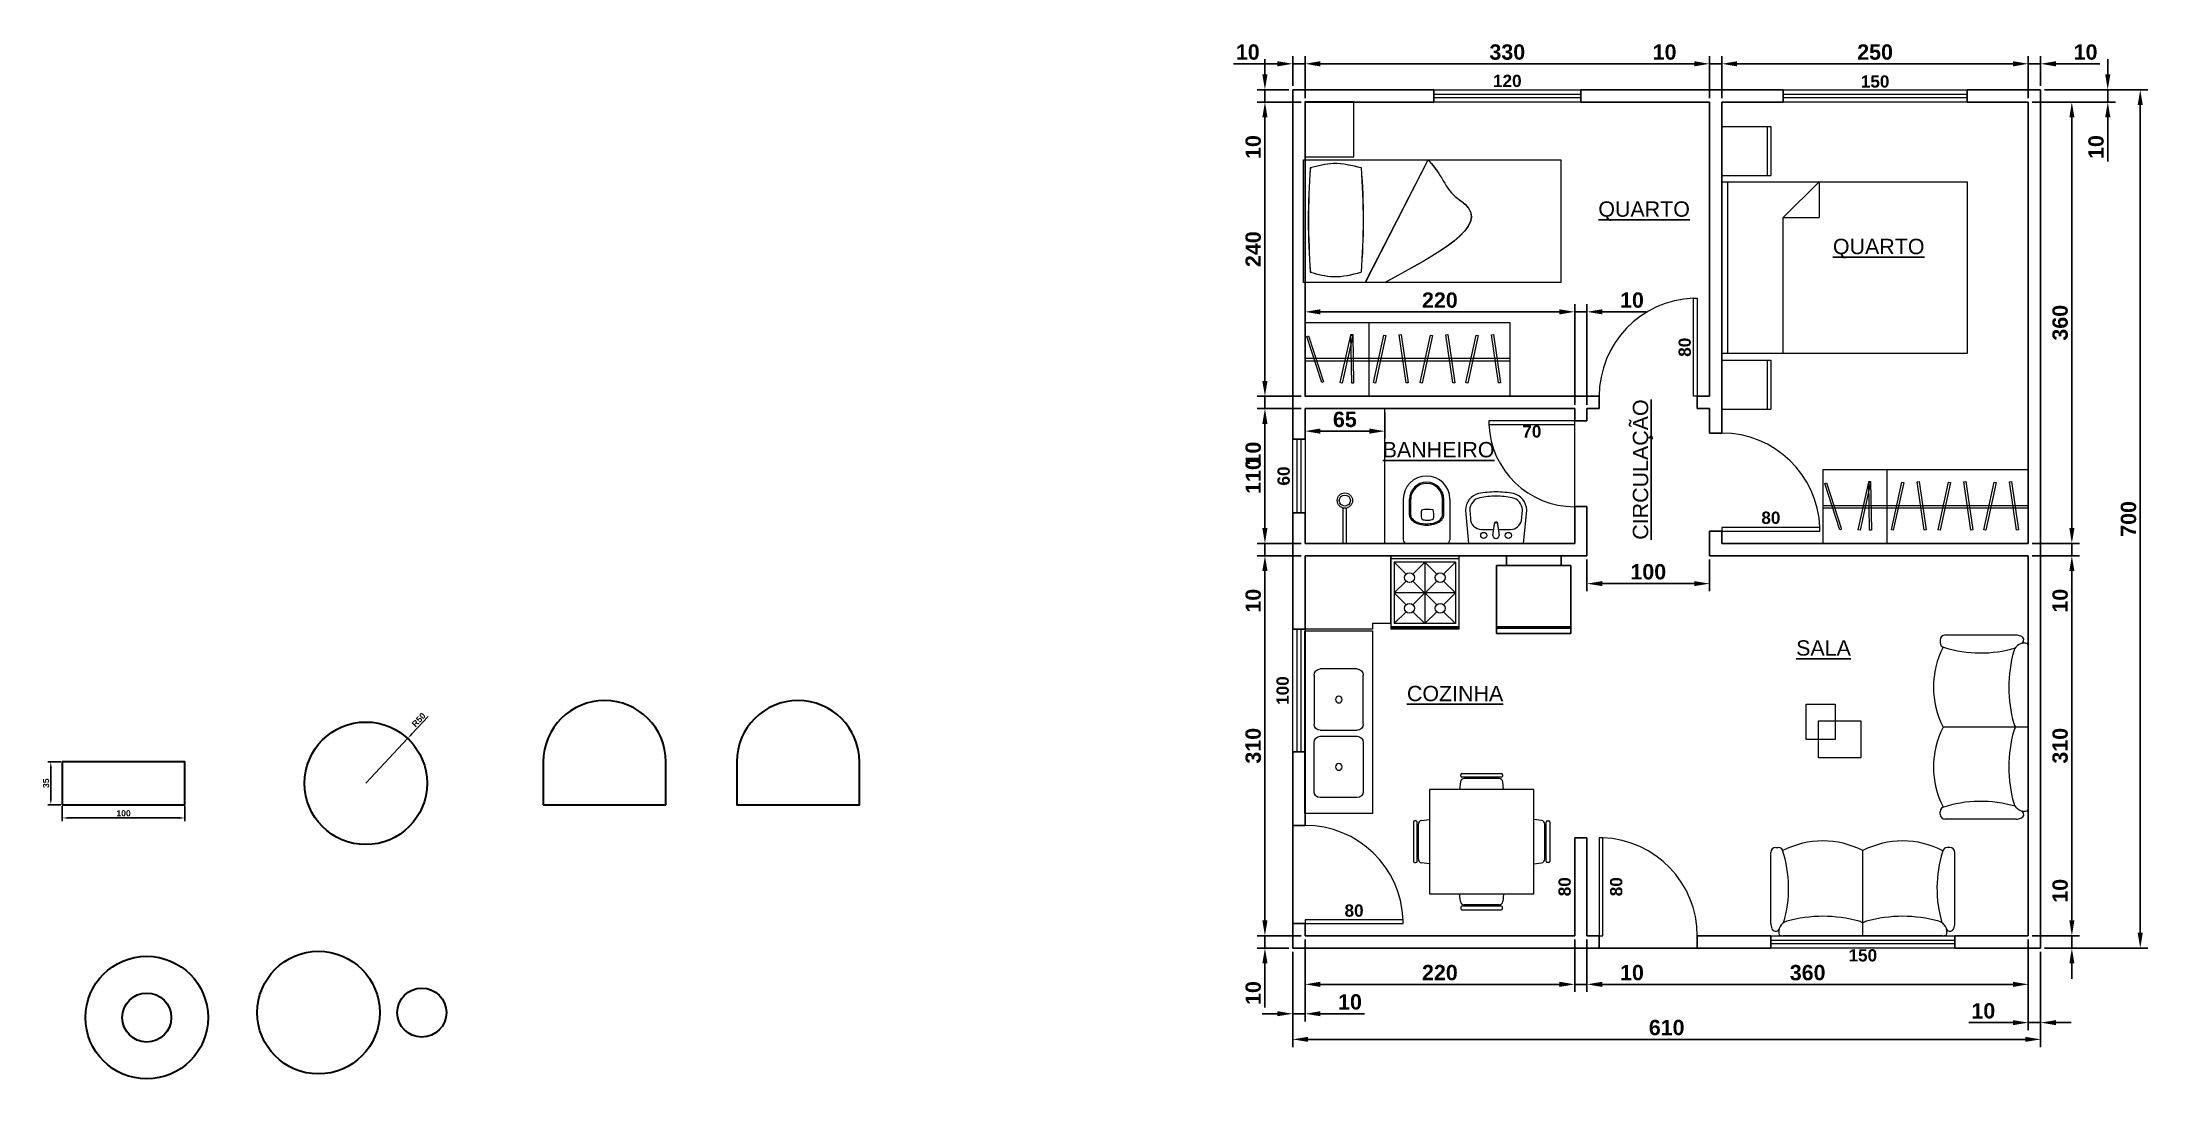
# Model space of a CAD drawing. Header units: millimetres. Extents: x 3368 to 5085, y 1521 to 2366.
import ezdxf

# ---------------------------------------------------------------- set-up
doc = ezdxf.new("R2010")
doc.units = ezdxf.units.MM
for name, color, linetype, lineweight in [('blocos', 40, 'Continuous', 9), ('Cotas', 7, 'Continuous', 9), ('janelas', 1, 'Continuous', 13), ('paredes', 5, 'Continuous', 25), ('Peça', 7, 'Continuous', 30), ('piso', 8, 'Continuous', 9), ('portas', 25, 'Continuous', 13)]:
    doc.layers.add(name, color=color, linetype=linetype, lineweight=lineweight)
doc.layers.add('Cota', color=255, linetype='Continuous')
doc.layers.add('Texto', color=102, linetype='Continuous')
doc.styles.add('Annotative', font='arial.ttf')
doc.styles.get("Standard").update_dxf_attribs({"font": ''})
doc.styles.get('Standard').set_extended_font_data('Arial', bold=True)
doc.dimstyles.new('Copy of ISO-25', dxfattribs={"dimscale": 0, "dimtxt": 2, "dimasz": 2.5, "dimexe": 1.25, "dimexo": 0.625, "dimtad": 1, "dimtxsty": 'Standard', "dimcen": 2.5, "dimse1": 1, "dimse2": 1, "dimsd1": 1, "dimsd2": 1, "dimclrt": 102, "dimadec": 0, "dimazin": 0, "dimtfac": 1, "dimtmove": 0, "dimatfit": 3, "dimfxl": 1, "dimarcsym": 0})
doc.dimstyles.new('ISO-25', dxfattribs={"dimscale": 2, "dimtxt": 2.5, "dimasz": 2.5, "dimexe": 1.25, "dimexo": 0.625, "dimtad": 1, "dimtxsty": 'Standard', "dimcen": 2.5, "dimclrt": 7, "dimadec": 0, "dimazin": 0, "dimtfac": 1, "dimtmove": 0, "dimatfit": 3, "dimfxl": 1, "dimarcsym": 0})

msp = doc.modelspace()

# ---------------------------------------------------------------- texts
at = {"layer": 'Texto', "char_height": 15, "attachment_point": 1, "style": 'Annotative'}
for s, insert in [('\\pi46.87553;{\\H0.83333x;\\LQUARTO}', (4590.189, 2236.589)), ('\\pi46.87553;{\\H0.83333x;\\LQUARTO}', (4781.539, 2206.07)), ('\\pi38.88614;{\\H0.83333x;\\LBANHEIRO}', (4422.272, 2040.345)), ('\\pi61.51139;{\\H0.83333x;\\LSALA}', (4736.906, 1878.619)), ('\\pi44.59041;{\\H0.83333x;\\LCOZINHA}', (4436.353, 1841.459))]:
    msp.add_mtext_dynamic_manual_height_columns(s, width=166.91755, gutter_width=62.5, heights=[0], dxfattribs=dict(at, insert=insert))
at = {"layer": 'Texto', "insert": (4665.203, 1933.588), "char_height": 15, "attachment_point": 1, "rotation": 90, "style": 'Annotative'}
msp.add_mtext_dynamic_manual_height_columns('\\pi27.03847;{\\H0.83333x;\\LCIRCULAÇÃO}', width=166.91755, gutter_width=62.5, heights=[0], dxfattribs=at)

# ---------------------------------------------------------------- blocks, each defined once
blk = doc.blocks.new('*D1')
at = {"layer": 'Cota', "color": 0, "lineweight": -2, "transparency": 16777216}
for p, q in [((3682.5, 1816.4), (3669.2, 1802.2)), ((3631.7, 1762), (3665.8, 1798.5))]:
    blk.add_line(p, q, dxfattribs=at)
at = {"layer": 'Cota', "color": 0, "transparency": 16777216}
blk.add_solid([(3668.6, 1802.7), (3669.8, 1801.6), (3665.8, 1798.5)], dxfattribs=at)
at = {"layer": 'Defpoints', "color": 0, "transparency": 16777216}
for p in [(3665.8, 1798.5), (3631.7, 1762)]:
    blk.add_point(p, dxfattribs=at)
at = {"layer": 'Cota', "color": 7, "transparency": 16777216, "insert": (3674.8, 1813.7), "char_height": 5, "attachment_point": 5, "rotation": 46.9657}
blk.add_mtext('R50', dxfattribs=at)
blk = doc.blocks.new('*D2')
at = {"layer": 'Cota', "color": 0, "lineweight": -2, "transparency": 16777216}
for p, q in [((3384.1, 1743.2), (3384.1, 1731.2)), ((3484.1, 1743.2), (3484.1, 1731.2)), ((3389.1, 1733.7), (3479.1, 1733.7))]:
    blk.add_line(p, q, dxfattribs=at)
at = {"layer": 'Cota', "color": 0, "transparency": 16777216}
for points in [[(3389.1, 1734.5), (3389.1, 1732.9), (3384.1, 1733.7)], [(3479.1, 1734.5), (3479.1, 1732.9), (3484.1, 1733.7)]]:
    blk.add_solid(points, dxfattribs=at)
at = {"layer": 'Defpoints', "color": 0, "transparency": 16777216}
for p in [(3384.1, 1744.5), (3484.1, 1744.5), (3484.1, 1733.7)]:
    blk.add_point(p, dxfattribs=at)
at = {"layer": 'Cota', "color": 7, "transparency": 16777216, "insert": (3434.1, 1737.5), "char_height": 5, "attachment_point": 5}
blk.add_mtext('100', dxfattribs=at)
blk = doc.blocks.new('*D3')
at = {"layer": 'Cota', "color": 0, "lineweight": -2, "transparency": 16777216}
for p, q in [((3382.9, 1779.5), (3372.2, 1779.5)), ((3374.7, 1774.5), (3374.7, 1749.5)), ((3382.9, 1744.5), (3372.2, 1744.5))]:
    blk.add_line(p, q, dxfattribs=at)
at = {"layer": 'Cota', "color": 0, "transparency": 16777216}
for points in [[(3373.9, 1774.5), (3375.6, 1774.5), (3374.7, 1779.5)], [(3373.9, 1749.5), (3375.6, 1749.5), (3374.7, 1744.5)]]:
    blk.add_solid(points, dxfattribs=at)
at = {"layer": 'Defpoints', "color": 0, "transparency": 16777216}
for p in [(3384.1, 1779.5), (3374.7, 1744.5), (3384.1, 1744.5)]:
    blk.add_point(p, dxfattribs=at)
at = {"layer": 'Cota', "color": 7, "transparency": 16777216, "insert": (3370.9, 1762), "char_height": 5, "attachment_point": 5, "rotation": 90}
blk.add_mtext('35', dxfattribs=at)
blk = doc.blocks.new('*D34')
at = {"layer": 'Cotas', "color": 0, "lineweight": -2, "transparency": 16777216}
for p, q in [((4397.8, 1634.5), (4397.8, 1591.8)), ((4617.8, 1634.5), (4617.8, 1591.8)), ((4410.3, 1598), (4605.3, 1598))]:
    blk.add_line(p, q, dxfattribs=at)
at = {"layer": 'Cotas', "color": 0, "transparency": 16777216}
for points in [[(4410.3, 1600.1), (4410.3, 1595.9), (4397.8, 1598)], [(4605.3, 1600.1), (4605.3, 1595.9), (4617.8, 1598)]]:
    blk.add_solid(points, dxfattribs=at)
at = {"layer": 'Defpoints', "color": 0, "transparency": 16777216}
for p in [(4397.8, 1637.6), (4617.8, 1637.6), (4617.8, 1598)]:
    blk.add_point(p, dxfattribs=at)
at = {"layer": 'Cotas', "color": 7, "transparency": 16777216, "insert": (4507.8, 1607.5), "char_height": 12.5, "attachment_point": 5}
blk.add_mtext('220', dxfattribs=at)
blk = doc.blocks.new('*D35')
at = {"layer": 'Cotas', "color": 0, "lineweight": -2, "transparency": 16777216}
for p, q in [((4627.8, 1634.5), (4627.8, 1591.8)), ((4987.8, 1634.5), (4987.8, 1591.8)), ((4640.3, 1598), (4975.3, 1598))]:
    blk.add_line(p, q, dxfattribs=at)
at = {"layer": 'Cotas', "color": 0, "transparency": 16777216}
for points in [[(4640.3, 1600.1), (4640.3, 1595.9), (4627.8, 1598)], [(4975.3, 1600.1), (4975.3, 1595.9), (4987.8, 1598)]]:
    blk.add_solid(points, dxfattribs=at)
at = {"layer": 'Defpoints', "color": 0, "transparency": 16777216}
for p in [(4627.8, 1637.6), (4987.8, 1637.6), (4987.8, 1598)]:
    blk.add_point(p, dxfattribs=at)
at = {"layer": 'Cotas', "color": 7, "transparency": 16777216, "insert": (4807.8, 1607.5), "char_height": 12.5, "attachment_point": 5}
blk.add_mtext('360', dxfattribs=at)
blk = doc.blocks.new('*D36')
at = {"layer": 'Cotas', "color": 0, "lineweight": -2, "transparency": 16777216}
for p, q in [((4387.8, 1624.5), (4387.8, 1546.9)), ((4997.8, 1624.5), (4997.8, 1546.9)), ((4400.3, 1553.1), (4985.3, 1553.1))]:
    blk.add_line(p, q, dxfattribs=at)
at = {"layer": 'Cotas', "color": 0, "transparency": 16777216}
for points in [[(4400.3, 1555.2), (4400.3, 1551.1), (4387.8, 1553.1)], [(4985.3, 1555.2), (4985.3, 1551.1), (4997.8, 1553.1)]]:
    blk.add_solid(points, dxfattribs=at)
at = {"layer": 'Defpoints', "color": 0, "transparency": 16777216}
for p in [(4387.8, 1627.6), (4997.8, 1627.6), (4997.8, 1553.1)]:
    blk.add_point(p, dxfattribs=at)
at = {"layer": 'Cotas', "color": 7, "transparency": 16777216, "insert": (4692.8, 1562.7), "char_height": 12.5, "attachment_point": 5}
blk.add_mtext('610', dxfattribs=at)
blk = doc.blocks.new('*D37')
at = {"layer": 'Cotas', "color": 0, "lineweight": -2, "transparency": 16777216}
for p, q in [((5023.3, 1650.1), (5023.3, 1686)), ((4990.9, 1637.6), (5029.6, 1637.6)), ((5023.3, 1627.6), (5023.3, 1637.6)), ((5000.9, 1627.6), (5029.6, 1627.6)), ((5023.3, 1615.1), (5023.3, 1602.6))]:
    blk.add_line(p, q, dxfattribs=at)
at = {"layer": 'Cotas', "color": 0, "transparency": 16777216}
for points in [[(5021.3, 1650.1), (5025.4, 1650.1), (5023.3, 1637.6)], [(5021.3, 1615.1), (5025.4, 1615.1), (5023.3, 1627.6)]]:
    blk.add_solid(points, dxfattribs=at)
at = {"layer": 'Defpoints', "color": 0, "transparency": 16777216}
for p in [(4987.8, 1637.6), (5023.3, 1637.6), (4997.8, 1627.6)]:
    blk.add_point(p, dxfattribs=at)
at = {"layer": 'Cotas', "color": 7, "transparency": 16777216, "insert": (5013.8, 1674.3), "char_height": 12.5, "attachment_point": 5, "rotation": 90}
blk.add_mtext('10', dxfattribs=at)
blk = doc.blocks.new('*D38')
at = {"layer": 'Cotas', "color": 0, "lineweight": -2, "transparency": 16777216}
for p, q in [((4987.8, 1634.5), (4987.8, 1560.5)), ((4997.8, 1624.5), (4997.8, 1560.5)), ((4975.3, 1566.8), (4939.4, 1566.8)), ((4997.8, 1566.8), (4987.8, 1566.8)), ((5010.3, 1566.8), (5022.8, 1566.8))]:
    blk.add_line(p, q, dxfattribs=at)
at = {"layer": 'Cotas', "color": 0, "transparency": 16777216}
for points in [[(4975.3, 1568.8), (4975.3, 1564.7), (4987.8, 1566.8)], [(5010.3, 1568.8), (5010.3, 1564.7), (4997.8, 1566.8)]]:
    blk.add_solid(points, dxfattribs=at)
at = {"layer": 'Defpoints', "color": 0, "transparency": 16777216}
for p in [(4987.8, 1637.6), (4997.8, 1627.6), (4997.8, 1566.8)]:
    blk.add_point(p, dxfattribs=at)
at = {"layer": 'Cotas', "color": 7, "transparency": 16777216, "insert": (4951.1, 1576.3), "char_height": 12.5, "attachment_point": 5}
blk.add_mtext('10', dxfattribs=at)
blk = doc.blocks.new('*D39')
at = {"layer": 'Cotas', "color": 0, "lineweight": -2, "transparency": 16777216}
for p, q in [((4617.8, 1634.5), (4617.8, 1591.8)), ((4627.8, 1634.5), (4627.8, 1591.8)), ((4605.3, 1598), (4592.8, 1598)), ((4617.8, 1598), (4627.8, 1598)), ((4640.3, 1598), (4676.2, 1598))]:
    blk.add_line(p, q, dxfattribs=at)
at = {"layer": 'Cotas', "color": 0, "transparency": 16777216}
for points in [[(4605.3, 1600.1), (4605.3, 1595.9), (4617.8, 1598)], [(4640.3, 1600.1), (4640.3, 1595.9), (4627.8, 1598)]]:
    blk.add_solid(points, dxfattribs=at)
at = {"layer": 'Defpoints', "color": 0, "transparency": 16777216}
for p in [(4617.8, 1637.6), (4627.8, 1637.6), (4627.8, 1598)]:
    blk.add_point(p, dxfattribs=at)
at = {"layer": 'Cotas', "color": 7, "transparency": 16777216, "insert": (4664.5, 1607.5), "char_height": 12.5, "attachment_point": 5}
blk.add_mtext('10', dxfattribs=at)
blk = doc.blocks.new('*D40')
at = {"layer": 'Cotas', "color": 0, "lineweight": -2, "transparency": 16777216}
for p, q in [((4397.8, 1634.5), (4397.8, 1567.8)), ((4387.8, 1624.5), (4387.8, 1567.8)), ((4375.3, 1574), (4362.8, 1574)), ((4387.8, 1574), (4397.8, 1574)), ((4410.3, 1574), (4446.2, 1574))]:
    blk.add_line(p, q, dxfattribs=at)
at = {"layer": 'Cotas', "color": 0, "transparency": 16777216}
for points in [[(4375.3, 1576.1), (4375.3, 1572), (4387.8, 1574)], [(4410.3, 1576.1), (4410.3, 1572), (4397.8, 1574)]]:
    blk.add_solid(points, dxfattribs=at)
at = {"layer": 'Defpoints', "color": 0, "transparency": 16777216}
for p in [(4397.8, 1637.6), (4387.8, 1627.6), (4387.8, 1574)]:
    blk.add_point(p, dxfattribs=at)
at = {"layer": 'Cotas', "color": 7, "transparency": 16777216, "insert": (4434.5, 1583.6), "char_height": 12.5, "attachment_point": 5}
blk.add_mtext('10', dxfattribs=at)
blk = doc.blocks.new('*D41')
at = {"layer": 'Cotas', "color": 0, "lineweight": -2, "transparency": 16777216}
for p, q in [((4990.9, 1947.6), (5029.6, 1947.6)), ((5023.3, 1935.1), (5023.3, 1650.1)), ((4990.9, 1637.6), (5029.6, 1637.6))]:
    blk.add_line(p, q, dxfattribs=at)
at = {"layer": 'Cotas', "color": 0, "transparency": 16777216}
for points in [[(5021.3, 1935.1), (5025.4, 1935.1), (5023.3, 1947.6)], [(5021.3, 1650.1), (5025.4, 1650.1), (5023.3, 1637.6)]]:
    blk.add_solid(points, dxfattribs=at)
at = {"layer": 'Defpoints', "color": 0, "transparency": 16777216}
for p in [(4987.8, 1947.6), (4987.8, 1637.6), (5023.3, 1637.6)]:
    blk.add_point(p, dxfattribs=at)
at = {"layer": 'Cotas', "color": 7, "transparency": 16777216, "insert": (5013.8, 1792.6), "char_height": 12.5, "attachment_point": 5, "rotation": 90}
blk.add_mtext('310', dxfattribs=at)
blk = doc.blocks.new('*D42')
at = {"layer": 'Cotas', "color": 0, "lineweight": -2, "transparency": 16777216}
for p, q in [((5023.3, 1970.1), (5023.3, 1982.6)), ((4990.9, 1957.6), (5029.6, 1957.6)), ((4990.9, 1947.6), (5029.6, 1947.6)), ((5023.3, 1957.6), (5023.3, 1947.6)), ((5023.3, 1935.1), (5023.3, 1899.2))]:
    blk.add_line(p, q, dxfattribs=at)
at = {"layer": 'Cotas', "color": 0, "transparency": 16777216}
for points in [[(5021.3, 1970.1), (5025.4, 1970.1), (5023.3, 1957.6)], [(5021.3, 1935.1), (5025.4, 1935.1), (5023.3, 1947.6)]]:
    blk.add_solid(points, dxfattribs=at)
at = {"layer": 'Defpoints', "color": 0, "transparency": 16777216}
for p in [(4987.8, 1957.6), (4987.8, 1947.6), (5023.3, 1947.6)]:
    blk.add_point(p, dxfattribs=at)
at = {"layer": 'Cotas', "color": 7, "transparency": 16777216, "insert": (5013.8, 1910.9), "char_height": 12.5, "attachment_point": 5, "rotation": 90}
blk.add_mtext('10', dxfattribs=at)
blk = doc.blocks.new('*D43')
at = {"layer": 'Cotas', "color": 0, "lineweight": -2, "transparency": 16777216}
for p, q in [((4990.9, 2317.6), (5029.6, 2317.6)), ((5023.3, 1970.1), (5023.3, 2305.1)), ((4990.9, 1957.6), (5029.6, 1957.6))]:
    blk.add_line(p, q, dxfattribs=at)
at = {"layer": 'Cotas', "color": 0, "transparency": 16777216}
for points in [[(5021.3, 2305.1), (5025.4, 2305.1), (5023.3, 2317.6)], [(5021.3, 1970.1), (5025.4, 1970.1), (5023.3, 1957.6)]]:
    blk.add_solid(points, dxfattribs=at)
at = {"layer": 'Defpoints', "color": 0, "transparency": 16777216}
for p in [(4987.8, 2317.6), (5023.3, 2317.6), (4987.8, 1957.6)]:
    blk.add_point(p, dxfattribs=at)
at = {"layer": 'Cotas', "color": 7, "transparency": 16777216, "insert": (5013.8, 2137.6), "char_height": 12.5, "attachment_point": 5, "rotation": 90}
blk.add_mtext('360', dxfattribs=at)
blk = doc.blocks.new('*D44')
at = {"layer": 'Cotas', "color": 0, "lineweight": -2, "transparency": 16777216}
for p, q in [((5052.6, 2340.1), (5052.6, 2352.6)), ((5000.9, 2327.6), (5058.8, 2327.6)), ((5052.6, 2327.6), (5052.6, 2317.6)), ((4990.9, 2317.6), (5058.8, 2317.6)), ((5052.6, 2305.1), (5052.6, 2269.2))]:
    blk.add_line(p, q, dxfattribs=at)
at = {"layer": 'Cotas', "color": 0, "transparency": 16777216}
for points in [[(5050.5, 2340.1), (5054.7, 2340.1), (5052.6, 2327.6)], [(5050.5, 2305.1), (5054.7, 2305.1), (5052.6, 2317.6)]]:
    blk.add_solid(points, dxfattribs=at)
at = {"layer": 'Defpoints', "color": 0, "transparency": 16777216}
for p in [(4997.8, 2327.6), (5052.6, 2327.6), (4987.8, 2317.6)]:
    blk.add_point(p, dxfattribs=at)
at = {"layer": 'Cotas', "color": 7, "transparency": 16777216, "insert": (5043.1, 2280.9), "char_height": 12.5, "attachment_point": 5, "rotation": 90}
blk.add_mtext('10', dxfattribs=at)
blk = doc.blocks.new('*D45')
at = {"layer": 'Cotas', "color": 0, "lineweight": -2, "transparency": 16777216}
for p, q in [((4987.8, 2320.7), (4987.8, 2355)), ((4997.8, 2330.7), (4997.8, 2355)), ((4975.3, 2348.8), (4962.8, 2348.8)), ((4987.8, 2348.8), (4997.8, 2348.8)), ((5010.3, 2348.8), (5046.2, 2348.8))]:
    blk.add_line(p, q, dxfattribs=at)
at = {"layer": 'Cotas', "color": 0, "transparency": 16777216}
for points in [[(4975.3, 2350.9), (4975.3, 2346.7), (4987.8, 2348.8)], [(5010.3, 2350.9), (5010.3, 2346.7), (4997.8, 2348.8)]]:
    blk.add_solid(points, dxfattribs=at)
at = {"layer": 'Defpoints', "color": 0, "transparency": 16777216}
for p in [(4997.8, 2348.8), (4997.8, 2327.6), (4987.8, 2317.6)]:
    blk.add_point(p, dxfattribs=at)
at = {"layer": 'Cotas', "color": 7, "transparency": 16777216, "insert": (5034.5, 2358.3), "char_height": 12.5, "attachment_point": 5}
blk.add_mtext('10', dxfattribs=at)
blk = doc.blocks.new('*D46')
at = {"layer": 'Cotas', "color": 0, "lineweight": -2, "transparency": 16777216}
for p, q in [((4737.8, 2320.7), (4737.8, 2355)), ((4987.8, 2320.7), (4987.8, 2355)), ((4750.3, 2348.8), (4975.3, 2348.8))]:
    blk.add_line(p, q, dxfattribs=at)
at = {"layer": 'Cotas', "color": 0, "transparency": 16777216}
for points in [[(4750.3, 2350.9), (4750.3, 2346.7), (4737.8, 2348.8)], [(4975.3, 2350.9), (4975.3, 2346.7), (4987.8, 2348.8)]]:
    blk.add_solid(points, dxfattribs=at)
at = {"layer": 'Defpoints', "color": 0, "transparency": 16777216}
for p in [(4987.8, 2348.8), (4737.8, 2317.6), (4987.8, 2317.6)]:
    blk.add_point(p, dxfattribs=at)
at = {"layer": 'Cotas', "color": 7, "transparency": 16777216, "insert": (4862.8, 2358.3), "char_height": 12.5, "attachment_point": 5}
blk.add_mtext('250', dxfattribs=at)
blk = doc.blocks.new('*D47')
at = {"layer": 'Cotas', "color": 0, "lineweight": -2, "transparency": 16777216}
for p, q in [((4727.8, 2320.7), (4727.8, 2355)), ((4737.8, 2320.7), (4737.8, 2355)), ((4715.3, 2348.8), (4679.4, 2348.8)), ((4737.8, 2348.8), (4727.8, 2348.8)), ((4750.3, 2348.8), (4762.8, 2348.8))]:
    blk.add_line(p, q, dxfattribs=at)
at = {"layer": 'Cotas', "color": 0, "transparency": 16777216}
for points in [[(4715.3, 2350.9), (4715.3, 2346.7), (4727.8, 2348.8)], [(4750.3, 2350.9), (4750.3, 2346.7), (4737.8, 2348.8)]]:
    blk.add_solid(points, dxfattribs=at)
at = {"layer": 'Defpoints', "color": 0, "transparency": 16777216}
for p in [(4727.8, 2348.8), (4727.8, 2317.6), (4737.8, 2317.6)]:
    blk.add_point(p, dxfattribs=at)
at = {"layer": 'Cotas', "color": 7, "transparency": 16777216, "insert": (4691.1, 2358.3), "char_height": 12.5, "attachment_point": 5}
blk.add_mtext('10', dxfattribs=at)
blk = doc.blocks.new('*D48')
at = {"layer": 'Cotas', "color": 0, "lineweight": -2, "transparency": 16777216}
for p, q in [((4397.8, 2320.7), (4397.8, 2355)), ((4727.8, 2320.7), (4727.8, 2355)), ((4715.3, 2348.8), (4410.3, 2348.8))]:
    blk.add_line(p, q, dxfattribs=at)
at = {"layer": 'Cotas', "color": 0, "transparency": 16777216}
for points in [[(4410.3, 2350.9), (4410.3, 2346.7), (4397.8, 2348.8)], [(4715.3, 2350.9), (4715.3, 2346.7), (4727.8, 2348.8)]]:
    blk.add_solid(points, dxfattribs=at)
at = {"layer": 'Defpoints', "color": 0, "transparency": 16777216}
for p in [(4397.8, 2348.8), (4397.8, 2317.6), (4727.8, 2317.6)]:
    blk.add_point(p, dxfattribs=at)
at = {"layer": 'Cotas', "color": 7, "transparency": 16777216, "insert": (4562.8, 2358.3), "char_height": 12.5, "attachment_point": 5}
blk.add_mtext('330', dxfattribs=at)
blk = doc.blocks.new('*D49')
at = {"layer": 'Cotas', "color": 0, "lineweight": -2, "transparency": 16777216}
for p, q in [((4387.8, 2330.7), (4387.8, 2355)), ((4397.8, 2320.7), (4397.8, 2355)), ((4375.3, 2348.8), (4339.4, 2348.8)), ((4397.8, 2348.8), (4387.8, 2348.8)), ((4410.3, 2348.8), (4422.8, 2348.8))]:
    blk.add_line(p, q, dxfattribs=at)
at = {"layer": 'Cotas', "color": 0, "transparency": 16777216}
for points in [[(4375.3, 2350.9), (4375.3, 2346.7), (4387.8, 2348.8)], [(4410.3, 2350.9), (4410.3, 2346.7), (4397.8, 2348.8)]]:
    blk.add_solid(points, dxfattribs=at)
at = {"layer": 'Defpoints', "color": 0, "transparency": 16777216}
for p in [(4387.8, 2348.8), (4387.8, 2327.6), (4397.8, 2317.6)]:
    blk.add_point(p, dxfattribs=at)
at = {"layer": 'Cotas', "color": 7, "transparency": 16777216, "insert": (4351.1, 2358.3), "char_height": 12.5, "attachment_point": 5}
blk.add_mtext('10', dxfattribs=at)
blk = doc.blocks.new('*D50')
at = {"layer": 'Cotas', "color": 0, "lineweight": -2, "transparency": 16777216}
for p, q in [((4365.1, 2340.1), (4365.1, 2352.6)), ((4384.7, 2327.6), (4358.9, 2327.6)), ((4365.1, 2327.6), (4365.1, 2317.6)), ((4394.7, 2317.6), (4358.9, 2317.6)), ((4365.1, 2305.1), (4365.1, 2269.2))]:
    blk.add_line(p, q, dxfattribs=at)
at = {"layer": 'Cotas', "color": 0, "transparency": 16777216}
for points in [[(4363, 2340.1), (4367.2, 2340.1), (4365.1, 2327.6)], [(4363, 2305.1), (4367.2, 2305.1), (4365.1, 2317.6)]]:
    blk.add_solid(points, dxfattribs=at)
at = {"layer": 'Defpoints', "color": 0, "transparency": 16777216}
for p in [(4387.8, 2327.6), (4365.1, 2317.6), (4397.8, 2317.6)]:
    blk.add_point(p, dxfattribs=at)
at = {"layer": 'Cotas', "color": 7, "transparency": 16777216, "insert": (4355.6, 2280.9), "char_height": 12.5, "attachment_point": 5, "rotation": 90}
blk.add_mtext('10', dxfattribs=at)
blk = doc.blocks.new('*D51')
at = {"layer": 'Cotas', "color": 0, "lineweight": -2, "transparency": 16777216}
for p, q in [((4394.7, 2317.6), (4358.9, 2317.6)), ((4365.1, 2305.1), (4365.1, 2090.1)), ((4394.7, 2077.6), (4358.9, 2077.6))]:
    blk.add_line(p, q, dxfattribs=at)
at = {"layer": 'Cotas', "color": 0, "transparency": 16777216}
for points in [[(4363, 2305.1), (4367.2, 2305.1), (4365.1, 2317.6)], [(4363, 2090.1), (4367.2, 2090.1), (4365.1, 2077.6)]]:
    blk.add_solid(points, dxfattribs=at)
at = {"layer": 'Defpoints', "color": 0, "transparency": 16777216}
for p in [(4397.8, 2317.6), (4365.1, 2077.6), (4397.8, 2077.6)]:
    blk.add_point(p, dxfattribs=at)
at = {"layer": 'Cotas', "color": 7, "transparency": 16777216, "insert": (4355.6, 2197.6), "char_height": 12.5, "attachment_point": 5, "rotation": 90}
blk.add_mtext('240', dxfattribs=at)
blk = doc.blocks.new('*D52')
at = {"layer": 'Cotas', "color": 0, "lineweight": -2, "transparency": 16777216}
for p, q in [((4365.1, 2090.1), (4365.1, 2102.6)), ((4394.7, 2077.6), (4358.9, 2077.6)), ((4394.7, 2067.6), (4358.9, 2067.6)), ((4365.1, 2077.6), (4365.1, 2067.6)), ((4365.1, 2055.1), (4365.1, 2019.2))]:
    blk.add_line(p, q, dxfattribs=at)
at = {"layer": 'Cotas', "color": 0, "transparency": 16777216}
for points in [[(4363, 2090.1), (4367.2, 2090.1), (4365.1, 2077.6)], [(4363, 2055.1), (4367.2, 2055.1), (4365.1, 2067.6)]]:
    blk.add_solid(points, dxfattribs=at)
at = {"layer": 'Defpoints', "color": 0, "transparency": 16777216}
for p in [(4365.1, 2067.6), (4397.8, 2077.6), (4397.8, 2067.6)]:
    blk.add_point(p, dxfattribs=at)
at = {"layer": 'Cotas', "color": 7, "transparency": 16777216, "insert": (4355.6, 2030.9), "char_height": 12.5, "attachment_point": 5, "rotation": 90}
blk.add_mtext('10', dxfattribs=at)
blk = doc.blocks.new('*D53')
at = {"layer": 'Cotas', "color": 0, "lineweight": -2, "transparency": 16777216}
for p, q in [((4394.7, 2067.6), (4358.9, 2067.6)), ((4365.1, 2055.1), (4365.1, 1970.1)), ((4394.7, 1957.6), (4358.9, 1957.6))]:
    blk.add_line(p, q, dxfattribs=at)
at = {"layer": 'Cotas', "color": 0, "transparency": 16777216}
for points in [[(4363, 2055.1), (4367.2, 2055.1), (4365.1, 2067.6)], [(4363, 1970.1), (4367.2, 1970.1), (4365.1, 1957.6)]]:
    blk.add_solid(points, dxfattribs=at)
at = {"layer": 'Defpoints', "color": 0, "transparency": 16777216}
for p in [(4397.8, 2067.6), (4365.1, 1957.6), (4397.8, 1957.6)]:
    blk.add_point(p, dxfattribs=at)
at = {"layer": 'Cotas', "color": 7, "transparency": 16777216, "insert": (4355.6, 2012.6), "char_height": 12.5, "attachment_point": 5, "rotation": 90}
blk.add_mtext('110', dxfattribs=at)
blk = doc.blocks.new('*D18')
at = {"layer": 'Cotas', "color": 0, "lineweight": -2, "transparency": 16777216}
for p, q in [((4365.1, 1970.1), (4365.1, 1982.6)), ((4394.7, 1957.6), (4358.9, 1957.6)), ((4394.7, 1947.6), (4358.9, 1947.6)), ((4365.1, 1957.6), (4365.1, 1947.6)), ((4365.1, 1935.1), (4365.1, 1899.2))]:
    blk.add_line(p, q, dxfattribs=at)
at = {"layer": 'Cotas', "color": 0, "transparency": 16777216}
for points in [[(4363, 1970.1), (4367.2, 1970.1), (4365.1, 1957.6)], [(4363, 1935.1), (4367.2, 1935.1), (4365.1, 1947.6)]]:
    blk.add_solid(points, dxfattribs=at)
at = {"layer": 'Defpoints', "color": 0, "transparency": 16777216}
for p in [(4365.1, 1947.6), (4397.8, 1957.6), (4397.8, 1947.6)]:
    blk.add_point(p, dxfattribs=at)
at = {"layer": 'Cotas', "color": 7, "transparency": 16777216, "insert": (4355.6, 1910.9), "char_height": 12.5, "attachment_point": 5, "rotation": 90}
blk.add_mtext('10', dxfattribs=at)
blk = doc.blocks.new('*D19')
at = {"layer": 'Cotas', "color": 0, "lineweight": -2, "transparency": 16777216}
for p, q in [((4394.7, 1947.6), (4358.9, 1947.6)), ((4365.1, 1935.1), (4365.1, 1650.1)), ((4394.7, 1637.6), (4358.9, 1637.6))]:
    blk.add_line(p, q, dxfattribs=at)
at = {"layer": 'Cotas', "color": 0, "transparency": 16777216}
for points in [[(4363, 1935.1), (4367.2, 1935.1), (4365.1, 1947.6)], [(4363, 1650.1), (4367.2, 1650.1), (4365.1, 1637.6)]]:
    blk.add_solid(points, dxfattribs=at)
at = {"layer": 'Defpoints', "color": 0, "transparency": 16777216}
for p in [(4397.8, 1947.6), (4365.1, 1637.6), (4397.8, 1637.6)]:
    blk.add_point(p, dxfattribs=at)
at = {"layer": 'Cotas', "color": 7, "transparency": 16777216, "insert": (4355.6, 1792.6), "char_height": 12.5, "attachment_point": 5, "rotation": 90}
blk.add_mtext('310', dxfattribs=at)
blk = doc.blocks.new('*D20')
at = {"layer": 'Cotas', "color": 0, "lineweight": -2, "transparency": 16777216}
for p, q in [((4365.1, 1650.1), (4365.1, 1662.6)), ((4394.7, 1637.6), (4358.9, 1637.6)), ((4365.1, 1637.6), (4365.1, 1627.6)), ((4384.7, 1627.6), (4358.9, 1627.6)), ((4365.1, 1615.1), (4365.1, 1579.2))]:
    blk.add_line(p, q, dxfattribs=at)
at = {"layer": 'Cotas', "color": 0, "transparency": 16777216}
for points in [[(4363, 1650.1), (4367.2, 1650.1), (4365.1, 1637.6)], [(4363, 1615.1), (4367.2, 1615.1), (4365.1, 1627.6)]]:
    blk.add_solid(points, dxfattribs=at)
at = {"layer": 'Defpoints', "color": 0, "transparency": 16777216}
for p in [(4397.8, 1637.6), (4365.1, 1627.6), (4387.8, 1627.6)]:
    blk.add_point(p, dxfattribs=at)
at = {"layer": 'Cotas', "color": 7, "transparency": 16777216, "insert": (4355.6, 1590.9), "char_height": 12.5, "attachment_point": 5, "rotation": 90}
blk.add_mtext('10', dxfattribs=at)
blk = doc.blocks.new('*D21')
at = {"layer": 'Cotas', "color": 0, "lineweight": -2, "transparency": 16777216}
for p, q in [((5000.9, 2327.6), (5085.3, 2327.6)), ((5079.1, 1640.1), (5079.1, 2315.1)), ((5000.9, 1627.6), (5085.3, 1627.6))]:
    blk.add_line(p, q, dxfattribs=at)
at = {"layer": 'Cotas', "color": 0, "transparency": 16777216}
for points in [[(5077, 2315.1), (5081.2, 2315.1), (5079.1, 2327.6)], [(5077, 1640.1), (5081.2, 1640.1), (5079.1, 1627.6)]]:
    blk.add_solid(points, dxfattribs=at)
at = {"layer": 'Defpoints', "color": 0, "transparency": 16777216}
for p in [(4997.8, 2327.6), (5079.1, 2327.6), (4997.8, 1627.6)]:
    blk.add_point(p, dxfattribs=at)
at = {"layer": 'Cotas', "color": 7, "transparency": 16777216, "insert": (5069.6, 1977.6), "char_height": 12.5, "attachment_point": 5, "rotation": 90}
blk.add_mtext('700', dxfattribs=at)
blk = doc.blocks.new('*D22')
at = {"layer": 'Cotas', "color": 0, "lineweight": -2, "transparency": 16777216}
for p, q in [((4397.8, 2080.7), (4397.8, 2152.7)), ((4617.8, 2070.7), (4617.8, 2152.7)), ((4410.3, 2146.5), (4605.3, 2146.5))]:
    blk.add_line(p, q, dxfattribs=at)
at = {"layer": 'Cotas', "color": 0, "transparency": 16777216}
for points in [[(4410.3, 2148.6), (4410.3, 2144.4), (4397.8, 2146.5)], [(4605.3, 2148.6), (4605.3, 2144.4), (4617.8, 2146.5)]]:
    blk.add_solid(points, dxfattribs=at)
at = {"layer": 'Defpoints', "color": 0, "transparency": 16777216}
for p in [(4617.8, 2146.5), (4397.8, 2077.6), (4617.8, 2067.6)]:
    blk.add_point(p, dxfattribs=at)
at = {"layer": 'Cotas', "color": 7, "transparency": 16777216, "insert": (4507.8, 2156), "char_height": 12.5, "attachment_point": 5}
blk.add_mtext('220', dxfattribs=at)
blk = doc.blocks.new('*D23')
at = {"layer": 'Cotas', "color": 0, "lineweight": -2, "transparency": 16777216}
for p, q in [((4397.8, 2064.5), (4397.8, 2043)), ((4462.8, 2064.5), (4462.8, 2043)), ((4410.3, 2049.2), (4450.3, 2049.2))]:
    blk.add_line(p, q, dxfattribs=at)
at = {"layer": 'Cotas', "color": 0, "transparency": 16777216}
for points in [[(4410.3, 2051.3), (4410.3, 2047.1), (4397.8, 2049.2)], [(4450.3, 2051.3), (4450.3, 2047.1), (4462.8, 2049.2)]]:
    blk.add_solid(points, dxfattribs=at)
at = {"layer": 'Defpoints', "color": 0, "transparency": 16777216}
for p in [(4397.8, 2067.6), (4462.8, 2067.6), (4462.8, 2049.2)]:
    blk.add_point(p, dxfattribs=at)
at = {"layer": 'Cotas', "color": 7, "transparency": 16777216, "insert": (4430.3, 2058.7), "char_height": 12.5, "attachment_point": 5}
blk.add_mtext('65', dxfattribs=at)
blk = doc.blocks.new('*D24')
at = {"layer": 'Defpoints', "color": 0, "transparency": 16777216}
for p in [(4777.8, 1627.6), (4927.8, 1627.6), (4927.8, 1613.4)]:
    blk.add_point(p, dxfattribs=at)
at = {"layer": 'Cotas', "color": 102, "transparency": 16777216, "insert": (4852.8, 1621.6), "char_height": 10, "attachment_point": 5}
blk.add_mtext('150', dxfattribs=at)
blk = doc.blocks.new('*D25')
at = {"layer": 'Defpoints', "color": 0, "transparency": 16777216}
for p in [(4640.8, 1717.6), (4659.9, 1717.6), (4640.8, 1637.6)]:
    blk.add_point(p, dxfattribs=at)
at = {"layer": 'Cotas', "color": 102, "transparency": 16777216, "insert": (4651.7, 1677.6), "char_height": 10, "attachment_point": 5, "rotation": 90}
blk.add_mtext('80', dxfattribs=at)
blk = doc.blocks.new('*D26')
at = {"layer": 'Defpoints', "color": 0, "transparency": 16777216}
for p in [(4397.8, 1650.6), (4477.8, 1650.6), (4477.8, 1649.9)]:
    blk.add_point(p, dxfattribs=at)
at = {"layer": 'Cotas', "color": 102, "transparency": 16777216, "insert": (4437.8, 1658.1), "char_height": 10, "attachment_point": 5}
blk.add_mtext('80', dxfattribs=at)
blk = doc.blocks.new('*D27')
at = {"layer": 'Defpoints', "color": 0, "transparency": 16777216}
for p in [(4387.8, 1887.6), (4387.8, 1887.6), (4387.8, 1787.6)]:
    blk.add_point(p, dxfattribs=at)
at = {"layer": 'Cotas', "color": 102, "transparency": 16777216, "insert": (4379.6, 1837.6), "char_height": 10, "attachment_point": 5, "rotation": 90}
blk.add_mtext('100', dxfattribs=at)
blk = doc.blocks.new('*D28')
at = {"layer": 'Defpoints', "color": 0, "transparency": 16777216}
for p in [(4387.8, 2042.6), (4387.8, 1982.6), (4388.6, 1982.6)]:
    blk.add_point(p, dxfattribs=at)
at = {"layer": 'Cotas', "color": 102, "transparency": 16777216, "insert": (4380.4, 2012.6), "char_height": 10, "attachment_point": 5, "rotation": 90}
blk.add_mtext('60', dxfattribs=at)
blk = doc.blocks.new('*D29')
at = {"layer": 'Defpoints', "color": 0, "transparency": 16777216}
for p in [(4547.8, 2054.6), (4617.8, 2054.6), (4547.8, 2040.6)]:
    blk.add_point(p, dxfattribs=at)
at = {"layer": 'Cotas', "color": 102, "transparency": 16777216, "insert": (4582.8, 2048.9), "char_height": 10, "attachment_point": 5}
blk.add_mtext('70', dxfattribs=at)
blk = doc.blocks.new('*D30')
at = {"layer": 'Defpoints', "color": 0, "transparency": 16777216}
for p in [(4737.8, 1970.6), (4817.8, 1970.6), (4817.8, 1970.2)]:
    blk.add_point(p, dxfattribs=at)
at = {"layer": 'Cotas', "color": 102, "transparency": 16777216, "insert": (4777.8, 1978.5), "char_height": 10, "attachment_point": 5}
blk.add_mtext('80', dxfattribs=at)
blk = doc.blocks.new('*D31')
at = {"layer": 'Defpoints', "color": 0, "transparency": 16777216}
for p in [(4714.8, 2157.6), (4715.8, 2157.6), (4714.8, 2077.6)]:
    blk.add_point(p, dxfattribs=at)
at = {"layer": 'Cotas', "color": 102, "transparency": 16777216, "insert": (4707.6, 2117.6), "char_height": 10, "attachment_point": 5, "rotation": 90}
blk.add_mtext('80', dxfattribs=at)
blk = doc.blocks.new('*D32')
at = {"layer": 'Defpoints', "color": 0, "transparency": 16777216}
for p in [(4787.8, 2327.6), (4937.8, 2327.6), (4937.8, 2326.1)]:
    blk.add_point(p, dxfattribs=at)
at = {"layer": 'Cotas', "color": 102, "transparency": 16777216, "insert": (4862.8, 2334.3), "char_height": 10, "attachment_point": 5}
blk.add_mtext('150', dxfattribs=at)
blk = doc.blocks.new('*D33')
at = {"layer": 'Defpoints', "color": 0, "transparency": 16777216}
for p in [(4502.8, 2327.6), (4622.8, 2327.6), (4622.8, 2326.5)]:
    blk.add_point(p, dxfattribs=at)
at = {"layer": 'Cotas', "color": 102, "transparency": 16777216, "insert": (4562.8, 2334.8), "char_height": 10, "attachment_point": 5}
blk.add_mtext('120', dxfattribs=at)
blk = doc.blocks.new('sofá1')
at = {"layer": 'blocos'}
for p, q in [((-71, 72), (-69, 72)), ((0, 0), (0, 69.5)), ((71, 72), (69, 72)), ((-75, 10), (-75, 68)), ((75, 10), (75, 68)), ((0, 0), (-65, 0)), ((65, 0), (0, 0))]:
    blk.add_line(p, q, dxfattribs=at)
for centre, radius, start, end in [((-71, 68), 4, 90, 180), ((-69, 68), 4, 0, 90), ((-160.4, 38.8), 99.9, 343.5939, 18.1629), ((-32.6, 6.7), 70.7, 62.6166, 117.3834), ((32.5, 6.7), 70.7, 62.3919, 117.3834), ((69, 68), 4, 90, 173.4667), ((71, 68), 4, 0, 90), ((160.4, 38.8), 99.9, 162.7275, 196.4061), ((-65, 10), 10, 180, 202.8861), ((-71.1, 7), 3.26, 196.4582, 330.7816), ((-59.3, 3), 9.31, 107.4613, 194.9731), ((-65, 10), 10, 250.8998, 270), ((-32.5, -93.5), 109.4, 74.3182, 105.6818), ((-5.7, 3), 9.31, 52.0697, 72.5387), ((5.7, 3), 9.31, 107.4613, 127.9303), ((32.5, -93.5), 109.4, 74.3182, 105.6818), ((59.3, 3), 9.31, 345.0269, 72.5387), ((65, 10), 10, 270, 289.1002), ((71.1, 7), 3.26, 209.2184, 343.5418), ((65, 10), 10, 337.1139, 0)]:
    blk.add_arc(centre, radius, start, end, dxfattribs=at)
blk = doc.blocks.new('mesacanto')
at = {"layer": 'blocos', "ltscale": 0.5}
for p, q in [((-44.6, 43.7), (-21, 43.7)), ((-44.6, 15.1), (-44.6, 43.7)), ((-21, 43.7), (-21, 15.1)), ((-34.5, 30.3), (0, 30.3)), ((-34.5, 0), (-34.5, 30.3)), ((0, 30.3), (0, 0)), ((-21, 15.1), (-44.6, 15.1)), ((0, 0), (-34.5, 0))]:
    blk.add_line(p, q, dxfattribs=at)
blk = doc.blocks.new('fogão')
at = {"layer": 'blocos'}
for p, q in [((0, 27.8), (0, -27.8)), ((0, 27.8), (60, 27.8)), ((2.5, 27.8), (2.5, -27.8)), ((5.4, 25), (15, 15.3)), ((5.4, 25), (55.4, 25)), ((5.4, 25), (5.4, -25)), ((20.7, 15.3), (30.4, 25)), ((30.4, 25), (40, 15.3)), ((30.4, 25), (30.4, -25)), ((45.7, 15.3), (55.4, 25)), ((55.4, 25), (55.4, -25)), ((57.9, 27.8), (57.9, -27.8)), ((58.9, 27.8), (58.9, -27.8)), ((60, 27.8), (60, -27.8)), ((5.4, 0), (15, 9.7)), ((15, -9.7), (5.4, 0)), ((5.4, 0), (55.4, 0)), ((20.7, -9.7), (40, 9.7)), ((20.7, 9.7), (40, -9.7)), ((45.7, 9.7), (55.4, 0)), ((55.4, 0), (45.7, -9.7)), ((5.4, -25), (15, -15.3)), ((30.4, -25), (20.7, -15.3)), ((40, -15.3), (30.4, -25)), ((45.7, -15.3), (55.4, -25)), ((0, -27.8), (60, -27.8)), ((5.4, -25), (55.4, -25))]:
    blk.add_line(p, q, dxfattribs=at)
for centre in [(17.9, 12.5), (42.9, 12.5), (17.9, -12.5), (42.9, -12.5)]:
    blk.add_circle(centre, 4, dxfattribs=at)
blk = doc.blocks.new('camacasal')
at = {"layer": 'blocos'}
for p, q in [((0, 75), (0, 115)), ((0, 115), (40, 115)), ((37, 115), (37, 75)), ((40, 115), (40, 75)), ((0, 75), (40, 75)), ((0, 70), (200, 70)), ((0, -70), (0, 70)), ((5, -70), (5, 70)), ((50, 40.7), (79.3, 70)), ((79.3, 70), (79.3, 40.7)), ((200, 70), (200, -70)), ((50, -70), (50, 40.7)), ((50, 40.7), (79.3, 40.7)), ((200, -70), (0, -70)), ((0, -75.5), (40, -75.5)), ((0, -115.5), (0, -75.5)), ((37, -75.5), (37, -115.5)), ((40, -75.5), (40, -115.5)), ((0, -115.5), (40, -115.5))]:
    blk.add_line(p, q, dxfattribs=at)
blk = doc.blocks.new('roupeiro1')
at = {"layer": 'blocos'}
for p, q in [((115.3, 60), (-52.2, 60)), ((-52.2, 60), (-52.2, 0)), ((0, 60), (0, 0)), ((115.3, 0), (115.3, 60)), ((-50.8, 48.9), (-49.3, 49.4)), ((-38.5, 11.2), (-50.8, 48.9)), ((-49.3, 49.4), (-37, 11.7)), ((-23.4, 11.2), (-14.9, 49.9)), ((-13.3, 49.6), (-21.8, 10.8)), ((-14.1, 10.7), (-14.9, 50.4)), ((-14.9, 50.4), (-13.3, 50.4)), ((-14.9, 49.9), (-13.3, 49.6)), ((-13.3, 50.4), (-12.5, 10.7)), ((3.6, 11.2), (12.1, 49.9)), ((13.7, 49.6), (5.2, 10.8)), ((12.1, 49.9), (13.7, 49.6)), ((24.6, 50.2), (26.2, 50.4)), ((30.3, 10.9), (24.6, 50.2)), ((26.2, 50.4), (31.9, 11.1)), ((41.8, 11.2), (50.3, 49.9)), ((51.9, 49.6), (43.4, 10.8)), ((50.3, 49.9), (51.9, 49.6)), ((62.8, 50.2), (64.4, 50.4)), ((68.5, 10.9), (62.8, 50.2)), ((64.4, 50.4), (70.1, 11.1)), ((79, 11.2), (87.5, 49.9)), ((89.1, 49.6), (80.6, 10.8)), ((87.5, 49.9), (89.1, 49.6)), ((100, 50.2), (101.7, 50.4)), ((105.7, 10.9), (100, 50.2)), ((101.7, 50.4), (107.3, 11.1)), ((-52.2, 31), (115.3, 31)), ((-52.2, 29), (115.3, 29)), ((-52.2, 0), (115.3, 0)), ((-37, 11.7), (-38.5, 11.2)), ((-21.8, 10.8), (-23.4, 11.2)), ((-12.5, 10.7), (-14.1, 10.7)), ((5.2, 10.8), (3.6, 11.2)), ((31.9, 11.1), (30.3, 10.9)), ((43.4, 10.8), (41.8, 11.2)), ((70.1, 11.1), (68.5, 10.9)), ((80.6, 10.8), (79, 11.2)), ((107.3, 11.1), (105.7, 10.9))]:
    blk.add_line(p, q, dxfattribs=at)
blk = doc.blocks.new('cama_solt')
at = {"layer": 'blocos'}
for p, q in [((-50, -210), (-50, 0)), ((-50, 0), (50, 0)), ((50, 0), (50, -210)), ((52.3, -1.2), (52.3, -41.2)), ((97.1, -1.2), (52.3, -1.2)), ((97.1, -41.2), (97.1, -1.2)), ((52.3, -41.2), (97.1, -41.2)), ((50, -210), (-50, -210))]:
    blk.add_line(p, q, dxfattribs=at)
at = {"layer": 'blocos', "linetype": 'Continuous', "ltscale": 100}
for p, q in [((-50, -50.4), (50, -101.7)), ((-50, -50.5), (50, -101.8))]:
    blk.add_line(p, q, dxfattribs=at)
at = {"layer": 'blocos', "ltscale": 100}
for points in [[(-41.7, -5.5), (-45.3, -24.3), (-41.7, -47)], [(-41.7, -5.6), (-45.3, -24.5), (-41.7, -47.1)], [(43.6, -5.5), (0.4, -3.9), (-41.7, -5.5)], [(43.6, -5.6), (0.4, -4), (-41.7, -5.6)], [(43.6, -5.5), (47.1, -24.3), (43.6, -47)], [(43.6, -5.6), (47.2, -24.5), (43.6, -47.1)], [(43.6, -47), (0.4, -48.6), (-41.7, -47)], [(43.6, -47.1), (0.4, -48.8), (-41.7, -47.1)]]:
    blk.add_spline(points, degree=3, dxfattribs=at)
at = {"layer": 'blocos', "linetype": 'Continuous', "ltscale": 100}
for points in [[(50, -101.7), (37, -111.5), (21.3, -122.3), (13.8, -131.7), (-50, -66.4)], [(50, -101.8), (37, -111.6), (21.3, -122.4), (13.8, -131.8), (-50, -66.5)]]:
    blk.add_spline(points, degree=3, dxfattribs=at)
blk = doc.blocks.new('bide')
at = {"layer": 'blocos'}
for p, q in [((-36, 19), (-3, 19)), ((-23, 14), (-36, 14)), ((-23, 13), (-36, 13)), ((0, 16), (0, -16)), ((-23, -13), (-36, -13)), ((-23, -14), (-36, -14)), ((-36, -19), (-3, -19))]:
    blk.add_line(p, q, dxfattribs=at)
for centre, radius, start, end in [((-36, 0), 19, 90, 270), ((-3, 16), 3, 0, 90), ((-36, 0), 14, 90, 270), ((-36, 0), 13, 90, 270), ((-2.4, 1.1), 25.4, 170.481, 191.8976), ((-22.7, -13.7), 19.6, 83.8913, 104.0217), ((-23, 9.2), 4.75, 54.0626, 90), ((-23, 9.2), 3.75, 54.0626, 90), ((-26.2, 4.8), 9.19, 29.7449, 54.0626), ((-21.2, 4), 1.84, 13.6004, 71.3149), ((-26.2, 4.8), 10.2, 29.7449, 54.0626), ((-34, 0.3), 15.1, 2.0025, 16.0886), ((-34, 0.8), 15.1, 345.9421, 0.0282), ((-31.3, 1.9), 15.1, 13.3165, 29.7449), ((-31.3, 1.9), 16.1, 13.3165, 29.7449), ((-39.4, 0), 23.4, 0, 13.3165), ((-39.4, 0), 23.4, 346.6835, 0), ((-39.4, 0), 24.4, 0, 13.3165), ((-23.7, 15.1), 19.6, 259.3039, 279.3652), ((-23, -9.2), 3.75, 270, 305.9374), ((-23, -9.2), 4.75, 270, 305.9374), ((-26.2, -4.8), 9.19, 305.9374, 330.2551), ((-21.1, -2.5), 1.84, 290.7158, 348.4303), ((-26.2, -4.8), 10.2, 305.9374, 330.2551), ((-31.3, -1.9), 15.1, 330.2551, 346.6835), ((-31.3, -1.9), 16.1, 330.2551, 346.6835), ((-39.4, 0), 24.4, 346.6835, 0), ((-3, -16), 3, 270, 0)]:
    blk.add_arc(centre, radius, start, end, dxfattribs=at)
blk = doc.blocks.new('chuveiro')
at = {"layer": 'blocos'}
for p, q in [((-1.3, 0), (-1.3, 28.9)), ((1.3, 0), (1.3, 28.9)), ((-1.3, 0), (1.3, 0))]:
    blk.add_line(p, q, dxfattribs=at)
for radius in [6.25, 4.5]:
    blk.add_circle((0, 35), radius, dxfattribs=at)
blk = doc.blocks.new('pia')
at = {"layer": 'blocos'}
for p, q in [((27, 25), (0, 22.5)), ((0, 22.5), (0, -22.5)), ((27.2, 21.5), (20.5, 20.9)), ((27.3, 25), (27, 25)), ((27.2, 21.5), (27.2, 21.5)), ((6.5, 2.5), (15.9, 1.2)), ((11.5, 11.9), (11.5, 1.8)), ((15.9, -1.2), (6.5, -2.5)), ((11.5, -1.8), (11.5, -11.9)), ((0, -22.5), (27, -25)), ((18.5, -20.7), (27.2, -21.5)), ((27, -25), (27.3, -25)), ((27.2, -21.5), (27.2, -21.5))]:
    blk.add_line(p, q, dxfattribs=at)
for centre in [(6.5, 10), (6.5, -10)]:
    blk.add_circle(centre, 2.5, dxfattribs=at)
for centre, radius, start, end in [((20.5, 11.9), 9, 90, 180), ((26.9, 10.8), 10.7, 12.9598, 87.9684), ((26.9, 10.8), 14.2, 13.8533, 88.2364), ((6.5, 0), 2.5, 90, 270), ((15.9, 0), 1.57, 234.9797, 125.0203), ((15.9, 0), 1.15, 270, 90), ((-33.8, 0), 72.3, 0, 10.5151), ((-33.8, 0), 72.3, 349.4849, 360), ((-32.4, 0.1), 74.4, 359.946, 10.9566), ((-32.4, -0.1), 74.4, 349.0434, 0.054), ((20.5, -11.9), 9, 180, 257.3666), ((26.9, -10.8), 10.7, 272.0316, 347.0402), ((26.9, -10.8), 14.2, 271.7636, 346.1467)]:
    blk.add_arc(centre, radius, start, end, dxfattribs=at)
blk = doc.blocks.new('pia_coz')
at = {"layer": 'blocos', "ltscale": 100}
for p, q in [((-70.1, 35.7), (-70.1, 90.7)), ((-70.1, 90.7), (-0.1, 90.7)), ((-0.1, 30.7), (-0.1, 90.7)), ((-55.1, 35.7), (-70.1, 35.7)), ((-55.1, 35.7), (-55.1, 30.7)), ((-55.1, 30.7), (-0.1, 30.7))]:
    blk.add_line(p, q, dxfattribs=at)
at = {"layer": 'blocos'}
for p, q in [((-55, 29.4), (-55, -119.6)), ((0, 29.4), (-55, 29.4)), ((0, -119.6), (0, 29.4)), ((-47.5, -46.7), (-47.5, -6.7)), ((-42.5, -1.7), (-12.5, -1.7)), ((-7.5, -6.7), (-7.5, -46.7)), ((-47.5, -61.6), (-47.5, -101.6)), ((-12.5, -51.7), (-42.5, -51.7)), ((-12.5, -56.6), (-42.5, -56.6)), ((-7.5, -101.6), (-7.5, -61.6)), ((-55, -119.6), (0, -119.6)), ((-42.5, -106.6), (-12.5, -106.6))]:
    blk.add_line(p, q, dxfattribs=at)
for centre in [(-27.7, -26.7), (-27.7, -81.6)]:
    blk.add_circle(centre, 2.74, dxfattribs=at)
for centre, start, end in [((-42.5, -6.7), 90, 180), ((-12.5, -6.7), 360, 90), ((-42.5, -46.7), 180, 270), ((-12.5, -46.7), 270, 0), ((-42.5, -61.6), 90, 180), ((-12.5, -61.6), 360, 90), ((-42.5, -101.6), 180, 270), ((-12.5, -101.6), 270, 0)]:
    blk.add_arc(centre, 5, start, end, dxfattribs=at)
blk = doc.blocks.new('mesa')
at = {"layer": 'blocos'}
for p, q in [((-14.4, 52), (-15.1, 45.7)), ((-14.1, 56.7), (-14.1, 57.7)), ((-13.1, 58.7), (18.9, 58.7)), ((18.9, 55.7), (-13.1, 55.7)), ((17.2, 54.7), (-11.4, 54.7)), ((19.9, 57.7), (19.9, 56.7)), ((20.9, 45.7), (20.2, 52)), ((45.5, 45.7), (-39.7, 45.7)), ((-39.7, 45.7), (-39.7, -39.3)), ((45.5, -39.3), (45.5, 45.7)), ((-52.7, 19.2), (-52.7, -12.8)), ((-50.7, 20.2), (-51.7, 20.2)), ((-49.7, -12.8), (-49.7, 19.2)), ((-48.7, -11.1), (-48.7, 17.5)), ((-46, 20.5), (-39.7, 21.2)), ((51.9, 20.5), (45.5, 21.2)), ((54.5, -11.1), (54.5, 17.5)), ((55.5, -12.8), (55.5, 19.2)), ((56.5, 20.2), (57.5, 20.2)), ((58.5, 19.2), (58.5, -12.8)), ((-51.7, -13.8), (-50.7, -13.8)), ((-39.7, -14.8), (-46, -14.1)), ((45.5, -14.8), (51.9, -14.1)), ((57.5, -13.8), (56.5, -13.8)), ((-39.7, -39.3), (45.5, -39.3)), ((-14.4, -45.7), (-15.1, -39.3)), ((-14.1, -50.3), (-14.1, -51.3)), ((18.9, -49.3), (-13.1, -49.3)), ((17.2, -48.3), (-11.4, -48.3)), ((19.9, -51.3), (19.9, -50.3)), ((20.9, -39.3), (20.2, -45.7)), ((-13.1, -52.3), (18.9, -52.3))]:
    blk.add_line(p, q, dxfattribs=at)
for centre, radius, start, end in [((-11.4, 51.7), 3, 90, 173.7728), ((-13.1, 57.7), 1, 90, 180), ((-13.1, 56.7), 1, 180, 270), ((17.2, 51.7), 3, 6.2272, 90), ((18.9, 57.7), 1, 360, 90), ((18.9, 56.7), 1, 270, 0), ((-51.7, 19.2), 1, 90, 180), ((-50.7, 19.2), 1, 0, 90), ((-45.7, 17.5), 3, 96.2272, 180), ((51.5, 17.5), 3, 360, 83.7728), ((56.5, 19.2), 1, 90, 180), ((57.5, 19.2), 1, 0, 90), ((-51.7, -12.8), 1, 180, 270), ((-50.7, -12.8), 1, 270, 360), ((-45.7, -11.1), 3, 180, 263.7728), ((51.5, -11.1), 3, 276.2272, 0), ((56.5, -12.8), 1, 180, 270), ((57.5, -12.8), 1, 270, 0), ((-11.4, -45.3), 3, 186.2272, 270), ((-13.1, -50.3), 1, 90, 180), ((-13.1, -51.3), 1, 180, 270), ((17.2, -45.3), 3, 270, 353.7728), ((18.9, -50.3), 1, 360, 90), ((18.9, -51.3), 1, 270, 0)]:
    blk.add_arc(centre, radius, start, end, dxfattribs=at)
blk = doc.blocks.new('*D54')
at = {"layer": 'Cotas', "color": 0, "lineweight": -2, "transparency": 16777216}
for p, q in [((4627.8, 1944.5), (4627.8, 1918.6)), ((4727.8, 1944.5), (4727.8, 1918.6)), ((4640.3, 1924.8), (4715.3, 1924.8))]:
    blk.add_line(p, q, dxfattribs=at)
at = {"layer": 'Cotas', "color": 0, "transparency": 16777216}
for points in [[(4640.3, 1926.9), (4640.3, 1922.8), (4627.8, 1924.8)], [(4715.3, 1926.9), (4715.3, 1922.8), (4727.8, 1924.8)]]:
    blk.add_solid(points, dxfattribs=at)
at = {"layer": 'Defpoints', "color": 0, "transparency": 16777216}
for p in [(4627.8, 1947.6), (4727.8, 1947.6), (4727.8, 1924.8)]:
    blk.add_point(p, dxfattribs=at)
at = {"layer": 'Cotas', "color": 7, "transparency": 16777216, "insert": (4677.8, 1934.4), "char_height": 12.5, "attachment_point": 5}
blk.add_mtext('100', dxfattribs=at)
blk = doc.blocks.new('sofá2')
at = {"layer": 'blocos'}
for p, q in [((-72, 71), (-72, 69)), ((-10, 75), (-68, 75)), ((0, 65), (0, 0)), ((0, 0), (-69.5, 0)), ((0, 0), (0, -65)), ((-72, -71), (-72, -69)), ((-10, -75), (-68, -75))]:
    blk.add_line(p, q, dxfattribs=at)
for centre, radius, start, end in [((-68, 71), 4, 90, 180), ((-68, 69), 4, 180, 263.4667), ((-10, 65), 10, 67.1139, 90), ((-7, 71.1), 3.26, 299.2184, 73.5418), ((-6.7, 32.5), 70.7, 152.3919, 207.3834), ((-38.8, 160.4), 99.9, 252.7275, 286.4061), ((93.5, 32.5), 109.4, 164.3182, 195.6818), ((-3, 59.3), 9.31, 75.0269, 162.5387), ((-10, 65), 10, 0, 19.1002), ((-3, 5.7), 9.31, 197.4613, 217.9303), ((-3, -5.7), 9.31, 142.0697, 162.5387), ((-6.7, -32.6), 70.7, 152.6166, 207.3834), ((93.5, -32.5), 109.4, 164.3182, 195.6818), ((-68, -69), 4, 90, 180), ((-38.8, -160.4), 99.9, 73.5939, 108.1629), ((-3, -59.3), 9.31, 197.4613, 284.9731), ((-7, -71.1), 3.26, 286.4582, 60.7816), ((-10, -65), 10, 340.8998, 0), ((-68, -71), 4, 180, 270), ((-10, -65), 10, 270, 292.8861)]:
    blk.add_arc(centre, radius, start, end, dxfattribs=at)
blk = doc.blocks.new('geladeira')
at = {"layer": 'blocos'}
for p, q in [((8, 22.3), (0, 22.3)), ((0, 22.3), (0, -22.3)), ((0, -22.3), (0, 22.3)), ((0, 22.3), (8, 22.3)), ((8, 30.3), (63.45, 30.3)), ((8, -30.3), (8, 30.3)), ((8, 22.3), (8, 30.3)), ((57.95, 30.3), (57.95, -30.3)), ((59.45, 30.3), (59.45, -30.3)), ((63.45, 30.3), (63.45, -30.3)), ((63.45, 30.3), (63.45, -30.3)), ((0, -22.3), (8, -22.3)), ((8, -22.3), (0, -22.3)), ((8, -30.3), (8, -22.3)), ((63.45, -30.3), (8, -30.3)), ((63.45, -30.3), (8, -30.3))]:
    blk.add_line(p, q, dxfattribs=at)
for points in [[(8, 22.3, 48), (0, 22.3, 48), (0, -22.3, 48), (8, -22.3, 48)], [(63.45, -30.3), (63.45, 30.3), (8, 30.3), (8, -30.3)], [(8, 30.3, 61.8), (8, -30.3, 61.8), (57.95, -30.3, 61.8), (57.95, 30.3, 61.8)]]:
    blk.add_3dface(points, dxfattribs=at)
blk = doc.blocks.new('*D55')
at = {"layer": 'Cotas', "color": 0, "lineweight": -2, "transparency": 16777216}
for p, q in [((4617.8, 2070.7), (4617.8, 2152.7)), ((4627.8, 2070.7), (4627.8, 2152.7)), ((4605.3, 2146.5), (4592.8, 2146.5)), ((4617.8, 2146.5), (4627.8, 2146.5)), ((4640.3, 2146.5), (4676.2, 2146.5))]:
    blk.add_line(p, q, dxfattribs=at)
at = {"layer": 'Cotas', "color": 0, "transparency": 16777216}
for points in [[(4605.3, 2148.6), (4605.3, 2144.4), (4617.8, 2146.5)], [(4640.3, 2148.6), (4640.3, 2144.4), (4627.8, 2146.5)]]:
    blk.add_solid(points, dxfattribs=at)
at = {"layer": 'Defpoints', "color": 0, "transparency": 16777216}
for p in [(4627.8, 2146.5), (4617.8, 2067.6), (4627.8, 2067.6)]:
    blk.add_point(p, dxfattribs=at)
at = {"layer": 'Cotas', "color": 7, "transparency": 16777216, "insert": (4664.5, 2156), "char_height": 12.5, "attachment_point": 5}
blk.add_mtext('10', dxfattribs=at)
blk = doc.blocks.new('*D56')
at = {"layer": 'Defpoints', "color": 0, "transparency": 16777216}
for p in [(4617.8, 1717.6), (4617.8, 1717.6), (4617.8, 1637.6)]:
    blk.add_point(p, dxfattribs=at)
at = {"layer": 'Cotas', "color": 102, "transparency": 16777216, "insert": (4609.6, 1677.6), "char_height": 10, "attachment_point": 5, "rotation": 90}
blk.add_mtext('80', dxfattribs=at)

# ---------------------------------------------------------------- dimensions: what is measured, and where the dimension line sits
at = {"layer": 'Cota'}
dim = msp.add_radius_dim(center=(3631.7, 1761.964), mpoint=(3665.822, 1798.511), dimstyle='ISO-25', dxfattribs=at)
dim.commit()
dim.dimension.update_dxf_attribs({"geometry": '*D1', "text_midpoint": (3674.8, 1813.699)})
dim = msp.add_linear_dim(base=(3374.734, 1744.464), p1=(3384.138, 1779.464), p2=(3384.138, 1744.464), angle=90, dimstyle='ISO-25', dxfattribs=at)
dim.commit()
dim.dimension.update_dxf_attribs({"geometry": '*D3', "text_midpoint": (3370.931, 1761.964)})
dim = msp.add_linear_dim(base=(3484.138, 1733.706), p1=(3384.138, 1744.464), p2=(3484.138, 1744.464), dimstyle='ISO-25', dxfattribs=at)
dim.commit()
dim.dimension.update_dxf_attribs({"geometry": '*D2', "text_midpoint": (3434.138, 1737.509)})
at = {"layer": 'Cotas'}
for base, p1, p2, picture, middle in [((4387.789, 2348.771), (4397.789, 2317.602), (4387.789, 2327.602), '*D49', (4351.074, 2358.278)), ((4397.789, 2348.771), (4727.789, 2317.602), (4397.789, 2317.602), '*D48', (4562.789, 2358.278)), ((4727.789, 2348.771), (4737.789, 2317.602), (4727.789, 2317.602), '*D47', (4691.074, 2358.278)), ((4987.789, 2348.771), (4737.789, 2317.602), (4987.789, 2317.602), '*D46', (4862.789, 2358.278)), ((4997.789, 2348.771), (4987.789, 2317.602), (4997.789, 2327.602), '*D45', (5034.505, 2358.278)), ((4627.789, 2146.48), (4617.789, 2067.602), (4627.789, 2067.602), '*D55', (4664.505, 2155.987)), ((4462.789, 2049.213), (4397.789, 2067.602), (4462.789, 2067.602), '*D23', (4430.289, 2058.721)), ((4727.789, 1924.847), (4627.789, 1947.602), (4727.789, 1947.602), '*D54', (4677.789, 1934.354)), ((4617.789, 1598.028), (4397.789, 1637.602), (4617.789, 1637.602), '*D34', (4507.789, 1607.535)), ((4627.789, 1598.028), (4617.789, 1637.602), (4627.789, 1637.602), '*D39', (4664.505, 1607.535)), ((4987.789, 1598.028), (4627.789, 1637.602), (4987.789, 1637.602), '*D35', (4807.789, 1607.535)), ((4997.789, 1553.145), (4387.789, 1627.602), (4997.789, 1627.602), '*D36', (4692.789, 1562.652))]:
    dim = msp.add_linear_dim(base=base, p1=p1, p2=p2, dimstyle='ISO-25', override={"dimscale": 5}, dxfattribs=at)
    dim.commit()
    dim.dimension.update_dxf_attribs({"geometry": picture, "text_midpoint": middle})
for base, p1, p2, dimstyle, picture, middle in [((4365.133, 2317.602), (4387.789, 2327.602), (4397.789, 2317.602), 'ISO-25', '*D50', (4355.626, 2280.887)), ((5079.082, 2327.602), (4997.789, 1627.602), (4997.789, 2327.602), 'ISO-25', '*D21', (5069.574, 1977.602)), ((4365.133, 2077.602), (4397.789, 2317.602), (4397.789, 2077.602), 'ISO-25', '*D51', (4355.626, 2197.602)), ((5023.348, 2317.602), (4987.789, 1957.602), (4987.789, 2317.602), 'ISO-25', '*D43', (5013.841, 2137.602)), ((4365.133, 2067.602), (4397.789, 2077.602), (4397.789, 2067.602), 'ISO-25', '*D52', (4355.626, 2030.887)), ((4365.133, 1957.602), (4397.789, 2067.602), (4397.789, 1957.602), 'ISO-25', '*D53', (4355.626, 2012.602)), ((4365.133, 1947.602), (4397.789, 1957.602), (4397.789, 1947.602), 'ISO-25', '*D18', (4355.626, 1910.887)), ((5023.348, 1947.602), (4987.789, 1957.602), (4987.789, 1947.602), 'ISO-25', '*D42', (5013.841, 1910.887)), ((4365.133, 1637.602), (4397.789, 1947.602), (4397.789, 1637.602), 'ISO-25', '*D19', (4355.626, 1792.602)), ((5023.348, 1637.602), (4987.789, 1947.602), (4987.789, 1637.602), 'ISO-25', '*D41', (5013.841, 1792.602)), ((4617.789, 1717.602), (4617.789, 1637.602), (4617.789, 1717.602), 'Copy of ISO-25', '*D56', (4609.555, 1677.602)), ((5023.348, 1637.602), (4997.789, 1627.602), (4987.789, 1637.602), 'ISO-25', '*D37', (5013.841, 1674.318)), ((4365.133, 1627.602), (4397.789, 1637.602), (4387.789, 1627.602), 'ISO-25', '*D20', (4355.626, 1590.887))]:
    dim = msp.add_linear_dim(base=base, p1=p1, p2=p2, angle=90, dimstyle=dimstyle, override={"dimscale": 5}, dxfattribs=at)
    dim.commit()
    dim.dimension.update_dxf_attribs({"geometry": picture, "text_midpoint": middle})
for base, p1, p2, dimstyle, picture, middle in [((4622.789, 2326.527), (4502.789, 2327.602), (4622.789, 2327.602), 'Copy of ISO-25', '*D33', (4562.789, 2326.527)), ((4937.789, 2326.098), (4787.789, 2327.602), (4937.789, 2327.602), 'Copy of ISO-25', '*D32', (4862.789, 2326.098)), ((4617.789, 2146.48), (4397.789, 2077.602), (4617.789, 2067.602), 'ISO-25', '*D22', (4507.789, 2146.48)), ((4547.789, 2040.644), (4617.789, 2054.602), (4547.789, 2054.602), 'Copy of ISO-25', '*D29', (4582.789, 2040.644)), ((4817.789, 1970.229), (4737.789, 1970.602), (4817.789, 1970.602), 'Copy of ISO-25', '*D30', (4777.789, 1970.229)), ((4477.789, 1649.887), (4397.789, 1650.602), (4477.789, 1650.602), 'Copy of ISO-25', '*D26', (4437.789, 1649.887)), ((4387.789, 1574.045), (4397.789, 1637.602), (4387.789, 1627.602), 'ISO-25', '*D40', (4434.505, 1574.045)), ((4997.789, 1566.766), (4987.789, 1637.602), (4997.789, 1627.602), 'ISO-25', '*D38', (4951.074, 1566.766)), ((4927.789, 1613.36), (4777.789, 1627.602), (4927.789, 1627.602), 'Copy of ISO-25', '*D24', (4852.789, 1613.36))]:
    dim = msp.add_linear_dim(base=base, p1=p1, p2=p2, dimstyle=dimstyle, override={"dimscale": 5}, dxfattribs=at)
    dim.commit()
    dim.dimension.update_dxf_attribs({"geometry": picture, "text_midpoint": middle, "dimtype": 160})
for base, p1, p2, dimstyle, picture, middle in [((5052.591, 2327.602), (4987.789, 2317.602), (4997.789, 2327.602), 'ISO-25', '*D44', (5052.591, 2280.887)), ((4715.849, 2157.602), (4714.789, 2077.602), (4714.789, 2157.602), 'Copy of ISO-25', '*D31', (4715.849, 2117.602)), ((4388.622, 1982.602), (4387.789, 2042.602), (4387.789, 1982.602), 'Copy of ISO-25', '*D28', (4388.622, 2012.602)), ((4387.789, 1887.602), (4387.789, 1787.602), (4387.789, 1887.602), 'Copy of ISO-25', '*D27', (4387.789, 1837.602)), ((4659.906, 1717.602), (4640.789, 1637.602), (4640.789, 1717.602), 'Copy of ISO-25', '*D25', (4659.906, 1677.602))]:
    dim = msp.add_linear_dim(base=base, p1=p1, p2=p2, angle=90, dimstyle=dimstyle, override={"dimscale": 5}, dxfattribs=at)
    dim.commit()
    dim.dimension.update_dxf_attribs({"geometry": picture, "text_midpoint": middle, "dimtype": 160})

# ---------------------------------------------------------------- linework, layer by layer
at = {"layer": 'janelas'}
for p, q in [((4502.789, 2327.602), (4622.789, 2327.602)), ((4502.789, 2324.102), (4622.789, 2324.102)), ((4622.789, 2321.102), (4502.789, 2321.102)), ((4787.789, 2327.602), (4937.789, 2327.602)), ((4787.789, 2324.102), (4937.789, 2324.102)), ((4937.789, 2321.102), (4787.789, 2321.102)), ((4622.789, 2317.602), (4502.789, 2317.602)), ((4937.789, 2317.602), (4787.789, 2317.602)), ((4387.789, 1982.602), (4387.789, 2042.602)), ((4391.289, 1982.602), (4391.289, 2042.602)), ((4394.289, 2042.602), (4394.289, 1982.602)), ((4397.789, 2042.602), (4397.789, 1982.602)), ((4387.789, 1787.602), (4387.789, 1887.602)), ((4391.289, 1787.602), (4391.289, 1887.602)), ((4394.289, 1887.602), (4394.289, 1787.602)), ((4397.789, 1887.602), (4397.789, 1787.602)), ((4777.789, 1637.602), (4927.789, 1637.602)), ((4777.789, 1634.102), (4927.789, 1634.102)), ((4927.789, 1631.102), (4777.789, 1631.102)), ((4927.789, 1627.602), (4777.789, 1627.602))]:
    msp.add_line(p, q, dxfattribs=at)
at = {"layer": 'paredes'}
for p, q in [((4502.789, 2327.602), (4387.789, 2327.602)), ((4387.789, 2327.602), (4387.789, 2042.602)), ((4502.789, 2317.602), (4502.789, 2327.602)), ((4787.789, 2327.602), (4622.789, 2327.602)), ((4622.789, 2317.602), (4622.789, 2327.602)), ((4787.789, 2317.602), (4787.789, 2327.602)), ((4997.789, 2327.602), (4937.789, 2327.602)), ((4937.789, 2317.602), (4937.789, 2327.602)), ((4997.789, 1627.602), (4997.789, 2327.602)), ((4502.789, 2317.602), (4397.789, 2317.602)), ((4397.789, 2317.602), (4397.789, 2077.602)), ((4727.789, 2317.602), (4622.789, 2317.602)), ((4727.789, 2077.602), (4727.789, 2317.602)), ((4737.789, 2047.602), (4737.789, 2317.602)), ((4787.789, 2317.602), (4737.789, 2317.602)), ((4987.789, 2317.602), (4937.789, 2317.602)), ((4987.789, 1957.602), (4987.789, 2317.602)), ((4637.789, 2077.602), (4397.789, 2077.602)), ((4617.789, 2067.602), (4397.789, 2067.602)), ((4397.789, 2067.602), (4397.789, 2042.602)), ((4617.789, 2067.602), (4617.789, 2057.602)), ((4637.789, 2067.602), (4627.789, 2067.602)), ((4627.789, 2067.602), (4627.789, 2057.602)), ((4637.789, 2077.602), (4637.789, 2067.602)), ((4727.789, 2077.602), (4717.789, 2077.602)), ((4717.789, 2067.602), (4717.789, 2077.602)), ((4727.789, 2067.602), (4717.789, 2067.602)), ((4727.789, 2047.602), (4727.789, 2067.602)), ((4627.789, 2057.602), (4617.789, 2057.602)), ((4737.789, 2047.602), (4727.789, 2047.602)), ((4397.789, 2042.602), (4387.789, 2042.602)), ((4387.789, 1982.602), (4387.789, 1887.602)), ((4397.789, 1982.602), (4387.789, 1982.602)), ((4397.789, 1982.602), (4397.789, 1957.602)), ((4617.789, 1987.602), (4617.789, 1957.602)), ((4627.789, 1987.602), (4617.789, 1987.602)), ((4627.789, 1987.602), (4627.789, 1947.602)), ((4727.789, 1947.602), (4727.789, 1967.602)), ((4737.789, 1967.602), (4727.789, 1967.602)), ((4737.789, 1957.602), (4737.789, 1967.602)), ((4397.789, 1957.602), (4617.789, 1957.602)), ((4397.789, 1947.602), (4627.789, 1947.602)), ((4397.789, 1947.602), (4397.789, 1887.602)), ((4727.789, 1947.602), (4987.789, 1947.602)), ((4737.789, 1957.602), (4987.789, 1957.602)), ((4987.789, 1637.602), (4987.789, 1947.602)), ((4397.789, 1887.602), (4387.789, 1887.602)), ((4387.789, 1787.602), (4387.789, 1627.602)), ((4397.789, 1787.602), (4387.789, 1787.602)), ((4397.789, 1787.602), (4397.789, 1727.602)), ((4397.789, 1727.602), (4387.789, 1727.602)), ((4617.789, 1637.602), (4617.789, 1717.602)), ((4617.789, 1717.602), (4627.789, 1717.602)), ((4627.789, 1717.602), (4627.789, 1637.602)), ((4397.789, 1647.602), (4387.789, 1647.602)), ((4397.789, 1647.602), (4397.789, 1637.602)), ((4397.789, 1637.602), (4617.789, 1637.602)), ((4627.789, 1637.602), (4637.789, 1637.602)), ((4637.789, 1637.602), (4637.789, 1627.602)), ((4717.789, 1637.602), (4777.789, 1637.602)), ((4717.789, 1627.602), (4717.789, 1637.602)), ((4777.789, 1637.602), (4777.789, 1627.602)), ((4927.789, 1637.602), (4987.789, 1637.602)), ((4927.789, 1637.602), (4927.789, 1627.602)), ((4387.789, 1627.602), (4777.789, 1627.602)), ((4927.789, 1627.602), (4997.789, 1627.602))]:
    msp.add_line(p, q, dxfattribs=at)
at = {"layer": 'Peça'}
for p, q in [((3776.463, 1779.464), (3776.463, 1744.464)), ((3876.463, 1744.464), (3876.463, 1779.464)), ((3776.463, 1744.464), (3876.463, 1744.464))]:
    msp.add_line(p, q, dxfattribs=at)
msp.add_lwpolyline([(3934.28, 1779.464), (3934.28, 1744.464), (4034.28, 1744.464), (4034.28, 1779.464, 1)], format="xyb", close=True, dxfattribs=at)
msp.add_lwpolyline([(3384.138, 1744.464), (3484.138, 1744.464), (3484.138, 1779.464), (3384.138, 1779.464)], close=True, dxfattribs=at)
for centre, radius in [((3631.7, 1761.964), 50), ((3453.017, 1570.902), 50), ((3593.105, 1574.929), 50), ((3453.017, 1570.902), 20), ((3677.388, 1574.929), 20)]:
    msp.add_circle(centre, radius, dxfattribs=at)
msp.add_arc((3826.463, 1779.464), 50, 0, 180, dxfattribs=at)
at = {"layer": 'piso'}
for p, q in [((4462.789, 1957.602), (4462.789, 2067.602)), ((4617.789, 1987.602), (4617.789, 2057.602))]:
    msp.add_line(p, q, dxfattribs=at)
at = {"layer": 'portas'}
for points in [[(4717.789, 2077.602), (4714.789, 2077.602), (4714.789, 2157.602), (4717.789, 2157.602)], [(4617.789, 2057.602), (4547.789, 2057.602), (4547.789, 2054.602), (4617.789, 2054.602)], [(4737.789, 1967.602), (4817.789, 1967.602), (4817.789, 1970.602), (4737.789, 1970.602)], [(4637.789, 1637.602), (4640.789, 1637.602), (4640.789, 1717.602), (4637.789, 1717.602)], [(4397.789, 1647.602), (4477.789, 1647.602), (4477.789, 1650.602), (4397.789, 1650.602)]]:
    msp.add_lwpolyline(points, close=True, dxfattribs=at)
for centre, radius, start, end in [((4717.789, 2077.602), 80.056, 92.147585, 180), ((4617.789, 2057.602), 70.064, 182.454032, 270), ((4737.789, 1967.602), 80.056, 2.147585, 90), ((4397.789, 1647.602), 80.056, 2.147585, 90), ((4637.789, 1637.602), 80, 0, 87.852415)]:
    msp.add_arc(centre, radius, start, end, dxfattribs=at)

# ---------------------------------------------------------------- block references
at = {"layer": 'blocos'}
for name, p, rotation in [('cama_solt', (4396.554, 2220.549), 90), ('bide', (4496.981, 1957.602), 270), ('pia', (4553.633, 1957.602), 89.99999999999999), ('fogão', (4495.539, 1947.602), 270), ('geladeira', (4584.332, 1947.602), 270), ('sofá1', (4987.789, 1807.776), 90), ('sofá2', (4852.789, 1637.602), 270)]:
    msp.add_blockref(name, p, dxfattribs=dict(at, rotation=rotation))
for name, p in [('camacasal', (4737.789, 2182.631)), ('roupeiro1', (4449.977, 2077.602)), ('roupeiro1', (4872.482, 1957.602)), ('chuveiro', (4430.289, 1957.602)), ('mesacanto', (4851.285, 1782.708)), ('mesa', (4538.936, 1711.177))]:
    msp.add_blockref(name, p, dxfattribs=at)
at = {"layer": 'blocos', "xscale": -1}
msp.add_blockref('pia_coz', (4397.735, 1856.932), dxfattribs=at)

msp.set_redraw_order([(e.dxf.handle, doc.entitydb.next_handle()) for e in msp.query("TEXT MTEXT ATTDEF DIMENSION ARC_DIMENSION")])  # texts and dimensions are drawn at this point

doc.saveas('drawing.dxf')
